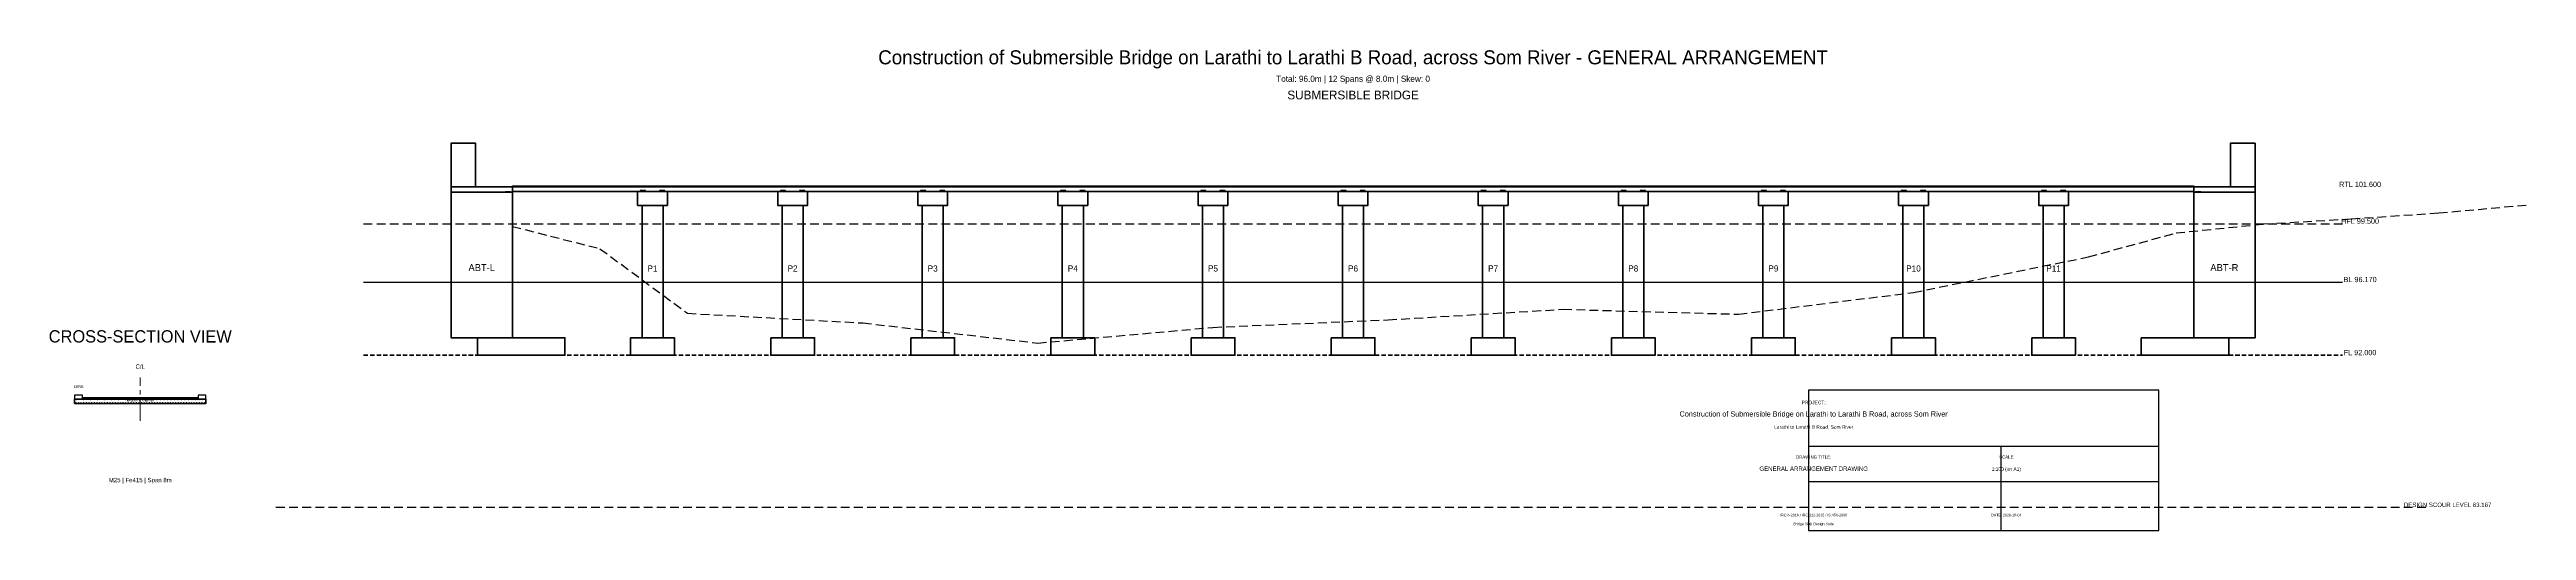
# Model space of a CAD drawing. Header units: metres. Extents: x -26 to 115, y -14 to 129.
# Drawn here: x -26.4 to 115, y 102 to 129.4 of the extents above.
import ezdxf
from ezdxf.enums import TextEntityAlignment as Align

# ---------------------------------------------------------------- set-up
doc = ezdxf.new("R2010")
doc.units = ezdxf.units.M
for name, pattern in [('CENTER', [2, 1.25, -0.25, 0.25, -0.25]), ('DASHED', [0.75, 0.5, -0.25]), ('HIDDEN', [0.375, 0.25, -0.125])]:
    doc.linetypes.add(name, pattern=pattern)
for name, color, linetype, lineweight in [('A-GRID', 8, 'CENTER', 15), ('A-TEXT', 7, 'CONTINUOUS', 18), ('A-TITLE', 7, 'CONTINUOUS', 25), ('G-BED', 32, 'CONTINUOUS', 25), ('G-HFL', 150, 'DASHED', 25), ('G-NGL', 30, 'DASHED', 25), ('H-CONC', 253, 'CONTINUOUS', 15), ('S-ABUT', 5, 'CONTINUOUS', 50), ('S-BEARING', 6, 'CONTINUOUS', 30), ('S-DECK', 4, 'CONTINUOUS', 50), ('S-FNDTN', 2, 'HIDDEN', 35), ('S-KERB', 8, 'CONTINUOUS', 25), ('S-PIER', 3, 'CONTINUOUS', 50), ('S-PIERCAP', 3, 'CONTINUOUS', 40), ('X-REBAR', 1, 'CONTINUOUS', 18)]:
    doc.layers.add(name, color=color, linetype=linetype, lineweight=lineweight)

msp = doc.modelspace()

# ---------------------------------------------------------------- hatches: boundary and pattern name
at = {"layer": 'H-CONC'}
h = msp.add_hatch(dxfattribs=at)
h.set_pattern_fill('ANSI31', color=256, scale=0.05, style=0)
h.set_pattern_definition([])
h.paths.add_polyline_path([(0, 121.6), (96, 121.6), (96, 121.35), (0, 121.35)])
h = msp.add_hatch(dxfattribs=at)
h.set_pattern_fill('ANSI31', color=256, scale=0.04, style=0)
h.set_pattern_definition([])
h.paths.add_polyline_path([(7.4, 120.55), (8.6, 120.55), (8.6, 113), (7.4, 113)])
h = msp.add_hatch(dxfattribs=at)
h.set_pattern_fill('ANSI31', color=256, scale=0.04, style=0)
h.set_pattern_definition([])
h.paths.add_polyline_path([(15.4, 120.55), (16.6, 120.55), (16.6, 113), (15.4, 113)])
h = msp.add_hatch(dxfattribs=at)
h.set_pattern_fill('ANSI31', color=256, scale=0.04, style=0)
h.set_pattern_definition([])
h.paths.add_polyline_path([(23.4, 120.55), (24.6, 120.55), (24.6, 113), (23.4, 113)])
h = msp.add_hatch(dxfattribs=at)
h.set_pattern_fill('ANSI31', color=256, scale=0.04, style=0)
h.set_pattern_definition([])
h.paths.add_polyline_path([(31.4, 120.55), (32.6, 120.55), (32.6, 113), (31.4, 113)])
h = msp.add_hatch(dxfattribs=at)
h.set_pattern_fill('ANSI31', color=256, scale=0.04, style=0)
h.set_pattern_definition([])
h.paths.add_polyline_path([(39.4, 120.55), (40.6, 120.55), (40.6, 113), (39.4, 113)])
h = msp.add_hatch(dxfattribs=at)
h.set_pattern_fill('ANSI31', color=256, scale=0.04, style=0)
h.set_pattern_definition([])
h.paths.add_polyline_path([(47.4, 120.55), (48.6, 120.55), (48.6, 113), (47.4, 113)])
h = msp.add_hatch(dxfattribs=at)
h.set_pattern_fill('ANSI31', color=256, scale=0.04, style=0)
h.set_pattern_definition([])
h.paths.add_polyline_path([(55.4, 120.55), (56.6, 120.55), (56.6, 113), (55.4, 113)])
h = msp.add_hatch(dxfattribs=at)
h.set_pattern_fill('ANSI31', color=256, scale=0.04, style=0)
h.set_pattern_definition([])
h.paths.add_polyline_path([(63.4, 120.55), (64.6, 120.55), (64.6, 113), (63.4, 113)])
h = msp.add_hatch(dxfattribs=at)
h.set_pattern_fill('ANSI31', color=256, scale=0.04, style=0)
h.set_pattern_definition([])
h.paths.add_polyline_path([(71.4, 120.55), (72.6, 120.55), (72.6, 113), (71.4, 113)])
h = msp.add_hatch(dxfattribs=at)
h.set_pattern_fill('ANSI31', color=256, scale=0.04, style=0)
h.set_pattern_definition([])
h.paths.add_polyline_path([(79.4, 120.55), (80.6, 120.55), (80.6, 113), (79.4, 113)])
h = msp.add_hatch(dxfattribs=at)
h.set_pattern_fill('ANSI31', color=256, scale=0.04, style=0)
h.set_pattern_definition([])
h.paths.add_polyline_path([(87.4, 120.55), (88.6, 120.55), (88.6, 113), (87.4, 113)])
h = msp.add_hatch(dxfattribs=at)
h.set_pattern_fill('ANSI32', color=256, scale=0.08, style=0)
h.set_pattern_definition([])
h.paths.add_polyline_path([(-2, 113), (3, 113), (3, 112), (-2, 112)])
h = msp.add_hatch(dxfattribs=at)
h.set_pattern_fill('ANSI32', color=256, scale=0.08, style=0)
h.set_pattern_definition([])
h.paths.add_polyline_path([(93, 113), (98, 113), (98, 112), (93, 112)])
h = msp.add_hatch(dxfattribs=at)
h.set_pattern_fill('ANSI31', color=256, scale=0.03, style=0)
h.set_pattern_definition([])
h.paths.add_polyline_path([(-25, 109.5), (-17.5, 109.5), (-17.5, 109.25), (-25, 109.25)])

# ---------------------------------------------------------------- linework, layer by layer
at = {"layer": 'A-GRID', "linetype": 'CENTER'}
msp.add_line((-21.25, 108.25), (-21.25, 110.725), dxfattribs=at)
at = {"layer": 'A-TITLE', "linetype": 'CONTINUOUS'}
for p, q in [((74, 106.8), (94, 106.8)), ((85, 102), (85, 106.8)), ((74, 104.8), (94, 104.8))]:
    msp.add_line(p, q, dxfattribs=at)
msp.add_lwpolyline([(74, 102), (94, 102), (94, 110), (74, 110)], close=True, dxfattribs=at)
at = {"layer": 'G-BED', "linetype": 'CONTINUOUS'}
msp.add_line((-8.5, 116.17), (104.5, 116.17), dxfattribs=at)
at = {"layer": 'G-BED', "linetype": 'DASHED'}
msp.add_line((-13.5, 103.337), (109.5, 103.337), dxfattribs=at)
at = {"layer": 'G-HFL', "linetype": 'DASHED'}
msp.add_line((-8.5, 119.5), (104.5, 119.5), dxfattribs=at)
at = {"layer": 'G-NGL', "linetype": 'DASHED'}
msp.add_lwpolyline([(0, 119.35), (5, 118.08), (10, 114.39), (20, 113.84), (30, 112.69), (40, 113.59), (50, 114.02), (60, 114.62), (70, 114.34), (80, 115.58), (90, 117.61), (95, 118.98), (100, 119.49), (105, 119.78), (110, 120.12), (115, 120.573)], dxfattribs=at)
at = {"layer": 'S-ABUT', "linetype": 'CONTINUOUS'}
for points in [[(-3.5, 121.6), (-2.1, 121.6), (-2.1, 124.1), (-3.5, 124.1)], [(98.1, 121.6), (99.5, 121.6), (99.5, 124.1), (98.1, 124.1)], [(-3.5, 121.6), (0, 121.6), (0, 113), (-3.5, 113)], [(96, 121.6), (99.5, 121.6), (99.5, 113), (96, 113)]]:
    msp.add_lwpolyline(points, close=True, dxfattribs=at)
at = {"layer": 'S-BEARING', "linetype": 'CONTINUOUS'}
for points in [[(-0.4, 121.35), (-0.1, 121.35), (-0.1, 121.3), (-0.4, 121.3)], [(7.3, 121.35), (7.6, 121.35), (7.6, 121.4), (7.3, 121.4)], [(8.4, 121.35), (8.7, 121.35), (8.7, 121.4), (8.4, 121.4)], [(15.3, 121.35), (15.6, 121.35), (15.6, 121.4), (15.3, 121.4)], [(16.4, 121.35), (16.7, 121.35), (16.7, 121.4), (16.4, 121.4)], [(23.3, 121.35), (23.6, 121.35), (23.6, 121.4), (23.3, 121.4)], [(24.4, 121.35), (24.7, 121.35), (24.7, 121.4), (24.4, 121.4)], [(31.3, 121.35), (31.6, 121.35), (31.6, 121.4), (31.3, 121.4)], [(32.4, 121.35), (32.7, 121.35), (32.7, 121.4), (32.4, 121.4)], [(39.3, 121.35), (39.6, 121.35), (39.6, 121.4), (39.3, 121.4)], [(40.4, 121.35), (40.7, 121.35), (40.7, 121.4), (40.4, 121.4)], [(47.3, 121.35), (47.6, 121.35), (47.6, 121.4), (47.3, 121.4)], [(48.4, 121.35), (48.7, 121.35), (48.7, 121.4), (48.4, 121.4)], [(55.3, 121.35), (55.6, 121.35), (55.6, 121.4), (55.3, 121.4)], [(56.4, 121.35), (56.7, 121.35), (56.7, 121.4), (56.4, 121.4)], [(63.3, 121.35), (63.6, 121.35), (63.6, 121.4), (63.3, 121.4)], [(64.4, 121.35), (64.7, 121.35), (64.7, 121.4), (64.4, 121.4)], [(71.3, 121.35), (71.6, 121.35), (71.6, 121.4), (71.3, 121.4)], [(72.4, 121.35), (72.7, 121.35), (72.7, 121.4), (72.4, 121.4)], [(79.3, 121.35), (79.6, 121.35), (79.6, 121.4), (79.3, 121.4)], [(80.4, 121.35), (80.7, 121.35), (80.7, 121.4), (80.4, 121.4)], [(87.3, 121.35), (87.6, 121.35), (87.6, 121.4), (87.3, 121.4)], [(88.4, 121.35), (88.7, 121.35), (88.7, 121.4), (88.4, 121.4)], [(96.1, 121.35), (96.4, 121.35), (96.4, 121.3), (96.1, 121.3)]]:
    msp.add_lwpolyline(points, close=True, dxfattribs=at)
at = {"layer": 'S-DECK', "linetype": 'CONTINUOUS'}
msp.add_line((0, 121.6), (96, 121.6), dxfattribs=at)
for points in [[(-3.5, 121.6), (0, 121.6), (0, 121.3), (-3.5, 121.3)], [(0, 121.6), (96, 121.6), (96, 121.35), (0, 121.35)], [(96, 121.6), (99.5, 121.6), (99.5, 121.3), (96, 121.3)], [(-25, 109.5), (-17.5, 109.5), (-17.5, 109.25), (-25, 109.25)]]:
    msp.add_lwpolyline(points, close=True, dxfattribs=at)
at = {"layer": 'S-FNDTN', "linetype": 'HIDDEN'}
msp.add_line((-8.5, 112), (104.5, 112), dxfattribs=at)
at = {"layer": 'S-FNDTN', "linetype": 'CONTINUOUS'}
for points in [[(-2, 113), (3, 113), (3, 112), (-2, 112)], [(6.75, 113), (9.25, 113), (9.25, 112), (6.75, 112)], [(14.75, 113), (17.25, 113), (17.25, 112), (14.75, 112)], [(22.75, 113), (25.25, 113), (25.25, 112), (22.75, 112)], [(30.75, 113), (33.25, 113), (33.25, 112), (30.75, 112)], [(38.75, 113), (41.25, 113), (41.25, 112), (38.75, 112)], [(46.75, 113), (49.25, 113), (49.25, 112), (46.75, 112)], [(54.75, 113), (57.25, 113), (57.25, 112), (54.75, 112)], [(62.75, 113), (65.25, 113), (65.25, 112), (62.75, 112)], [(70.75, 113), (73.25, 113), (73.25, 112), (70.75, 112)], [(78.75, 113), (81.25, 113), (81.25, 112), (78.75, 112)], [(86.75, 113), (89.25, 113), (89.25, 112), (86.75, 112)], [(93, 113), (98, 113), (98, 112), (93, 112)]]:
    msp.add_lwpolyline(points, close=True, dxfattribs=at)
at = {"layer": 'S-KERB', "linetype": 'CONTINUOUS'}
for points in [[(0, 121.675), (96, 121.675), (96, 121.6), (0, 121.6)], [(-25, 109.5), (-24.55, 109.5), (-24.55, 109.725), (-25, 109.725)], [(-24.55, 109.5), (-17.95, 109.5), (-17.95, 109.575), (-24.55, 109.575)], [(-17.95, 109.5), (-17.5, 109.5), (-17.5, 109.725), (-17.95, 109.725)]]:
    msp.add_lwpolyline(points, close=True, dxfattribs=at)
at = {"layer": 'S-PIER', "linetype": 'CONTINUOUS'}
for points in [[(7.4, 120.55), (8.6, 120.55), (8.6, 113), (7.4, 113)], [(15.4, 120.55), (16.6, 120.55), (16.6, 113), (15.4, 113)], [(23.4, 120.55), (24.6, 120.55), (24.6, 113), (23.4, 113)], [(31.4, 120.55), (32.6, 120.55), (32.6, 113), (31.4, 113)], [(39.4, 120.55), (40.6, 120.55), (40.6, 113), (39.4, 113)], [(47.4, 120.55), (48.6, 120.55), (48.6, 113), (47.4, 113)], [(55.4, 120.55), (56.6, 120.55), (56.6, 113), (55.4, 113)], [(63.4, 120.55), (64.6, 120.55), (64.6, 113), (63.4, 113)], [(71.4, 120.55), (72.6, 120.55), (72.6, 113), (71.4, 113)], [(79.4, 120.55), (80.6, 120.55), (80.6, 113), (79.4, 113)], [(87.4, 120.55), (88.6, 120.55), (88.6, 113), (87.4, 113)]]:
    msp.add_lwpolyline(points, close=True, dxfattribs=at)
at = {"layer": 'S-PIERCAP', "linetype": 'CONTINUOUS'}
for points in [[(7.15, 121.35), (8.85, 121.35), (8.85, 120.55), (7.15, 120.55)], [(15.15, 121.35), (16.85, 121.35), (16.85, 120.55), (15.15, 120.55)], [(23.15, 121.35), (24.85, 121.35), (24.85, 120.55), (23.15, 120.55)], [(31.15, 121.35), (32.85, 121.35), (32.85, 120.55), (31.15, 120.55)], [(39.15, 121.35), (40.85, 121.35), (40.85, 120.55), (39.15, 120.55)], [(47.15, 121.35), (48.85, 121.35), (48.85, 120.55), (47.15, 120.55)], [(55.15, 121.35), (56.85, 121.35), (56.85, 120.55), (55.15, 120.55)], [(63.15, 121.35), (64.85, 121.35), (64.85, 120.55), (63.15, 120.55)], [(71.15, 121.35), (72.85, 121.35), (72.85, 120.55), (71.15, 120.55)], [(79.15, 121.35), (80.85, 121.35), (80.85, 120.55), (79.15, 120.55)], [(87.15, 121.35), (88.85, 121.35), (88.85, 120.55), (87.15, 120.55)]]:
    msp.add_lwpolyline(points, close=True, dxfattribs=at)
at = {"layer": 'X-REBAR'}
for centre, radius in [((-24.925, 109.29), 0.01), ((-24.9, 109.46), 0.008), ((-24.775, 109.29), 0.01), ((-24.7, 109.46), 0.008), ((-24.625, 109.29), 0.01), ((-24.5, 109.46), 0.008), ((-24.475, 109.29), 0.01), ((-24.325, 109.29), 0.01), ((-24.3, 109.46), 0.008), ((-24.175, 109.29), 0.01), ((-24.1, 109.46), 0.008), ((-24.025, 109.29), 0.01), ((-23.9, 109.46), 0.008), ((-23.875, 109.29), 0.01), ((-23.725, 109.29), 0.01), ((-23.7, 109.46), 0.008), ((-23.575, 109.29), 0.01), ((-23.5, 109.46), 0.008), ((-23.425, 109.29), 0.01), ((-23.3, 109.46), 0.008), ((-23.275, 109.29), 0.01), ((-23.125, 109.29), 0.01), ((-23.1, 109.46), 0.008), ((-22.975, 109.29), 0.01), ((-22.9, 109.46), 0.008), ((-22.825, 109.29), 0.01), ((-22.7, 109.46), 0.008), ((-22.675, 109.29), 0.01), ((-22.525, 109.29), 0.01), ((-22.5, 109.46), 0.008), ((-22.375, 109.29), 0.01), ((-22.3, 109.46), 0.008), ((-22.225, 109.29), 0.01), ((-22.1, 109.46), 0.008), ((-22.075, 109.29), 0.01), ((-21.925, 109.29), 0.01), ((-21.9, 109.46), 0.008), ((-21.775, 109.29), 0.01), ((-21.7, 109.46), 0.008), ((-21.625, 109.29), 0.01), ((-21.5, 109.46), 0.008), ((-21.475, 109.29), 0.01), ((-21.325, 109.29), 0.01), ((-21.3, 109.46), 0.008), ((-21.175, 109.29), 0.01), ((-21.1, 109.46), 0.008), ((-21.025, 109.29), 0.01), ((-20.9, 109.46), 0.008), ((-20.875, 109.29), 0.01), ((-20.725, 109.29), 0.01), ((-20.7, 109.46), 0.008), ((-20.575, 109.29), 0.01), ((-20.5, 109.46), 0.008), ((-20.425, 109.29), 0.01), ((-20.3, 109.46), 0.008), ((-20.275, 109.29), 0.01), ((-20.125, 109.29), 0.01), ((-20.1, 109.46), 0.008), ((-19.975, 109.29), 0.01), ((-19.9, 109.46), 0.008), ((-19.825, 109.29), 0.01), ((-19.7, 109.46), 0.008), ((-19.675, 109.29), 0.01), ((-19.525, 109.29), 0.01), ((-19.5, 109.46), 0.008), ((-19.375, 109.29), 0.01), ((-19.3, 109.46), 0.008), ((-19.225, 109.29), 0.01), ((-19.1, 109.46), 0.008), ((-19.075, 109.29), 0.01), ((-18.925, 109.29), 0.01), ((-18.9, 109.46), 0.008), ((-18.775, 109.29), 0.01), ((-18.7, 109.46), 0.008), ((-18.625, 109.29), 0.01), ((-18.5, 109.46), 0.008), ((-18.475, 109.29), 0.01), ((-18.325, 109.29), 0.01), ((-18.3, 109.46), 0.008), ((-18.175, 109.29), 0.01), ((-18.1, 109.46), 0.008), ((-18.025, 109.29), 0.01), ((-17.9, 109.46), 0.008), ((-17.875, 109.29), 0.01), ((-17.725, 109.29), 0.01), ((-17.7, 109.46), 0.008), ((-17.575, 109.29), 0.01)]:
    msp.add_circle(centre, radius, dxfattribs=at)

# ---------------------------------------------------------------- texts
at = {"layer": 'A-GRID'}
msp.add_text('C/L', height=0.25, dxfattribs=at).set_placement((-21.25, 111.225), align=Align.CENTER)
at = {"layer": 'A-TEXT'}
for s, height, p in [('Construction of Submersible Bridge on Larathi to Larathi B Road, across Som River - GENERAL ARRANGEMENT', 0.8, (48, 128.6)), ('Total: 96.0m | 12 Spans @ 8.0m | Skew: 0', 0.35, (48, 127.6)), ('SUBMERSIBLE BRIDGE', 0.5, (48, 126.6)), ('RTL 101.600', 0.3, (105.5, 121.6)), ('ABT-L', 0.4, (-1.75, 116.8)), ('P1', 0.35, (8, 116.775)), ('P2', 0.35, (16, 116.775)), ('P3', 0.35, (24, 116.775)), ('P4', 0.35, (32, 116.775)), ('P5', 0.35, (40, 116.775)), ('P6', 0.35, (48, 116.775)), ('P7', 0.35, (56, 116.775)), ('P8', 0.35, (64, 116.775)), ('P9', 0.35, (72, 116.775)), ('P10', 0.35, (80, 116.775)), ('P11', 0.35, (88, 116.775)), ('ABT-R', 0.4, (97.75, 116.8)), ('CROSS-SECTION VIEW', 0.7, (-21.25, 112.725)), ('FL 92.000', 0.3, (105.5, 112)), ('KERB', 0.15, (-24.775, 110.125)), ('DECK SLAB', 0.2, (-21.25, 109.375)), ('M25 | Fe415 | Span 8m', 0.25, (-21.25, 104.75))]:
    msp.add_text(s, height=height, dxfattribs=at).set_placement(p, align=Align.CENTER)
at = {"layer": 'A-TITLE'}
for s, height, p in [('PROJECT:', 0.2, (74.3, 109.2)), ('Construction of Submersible Bridge on Larathi to Larathi B Road, across Som River', 0.3, (74.3, 108.5)), ('Larathi to Larathi B Road, Som River', 0.2, (74.3, 107.8)), ('DRAWING TITLE:', 0.18, (74.3, 106.1)), ('SCALE', 0.18, (85.3, 106.1)), ('GENERAL ARRANGEMENT DRAWING', 0.25, (74.3, 105.4)), ('1:100 (on A1)', 0.2, (85.3, 105.4)), ('IRC:6-2016 / IRC:112-2015 / IS:456-2000', 0.15, (74.3, 102.8)), ('Bridge Slab Design Suite', 0.15, (74.3, 102.3)), ('DATE: 2026-10-04', 0.15, (85.3, 102.8))]:
    msp.add_text(s, height=height, dxfattribs=at).set_placement(p, align=Align.CENTER)
at = {"layer": 'G-BED'}
for s, height, p in [('BL 96.170', 0.3, (105.5, 116.17)), ('DESIGN SCOUR LEVEL 83.167', 0.25, (110.5, 103.337))]:
    msp.add_text(s, height=height, dxfattribs=at).set_placement(p, align=Align.CENTER)
at = {"layer": 'G-HFL'}
msp.add_text('HFL 99.500', height=0.3, dxfattribs=at).set_placement((105.5, 119.5), align=Align.CENTER)

doc.saveas('drawing.dxf')
